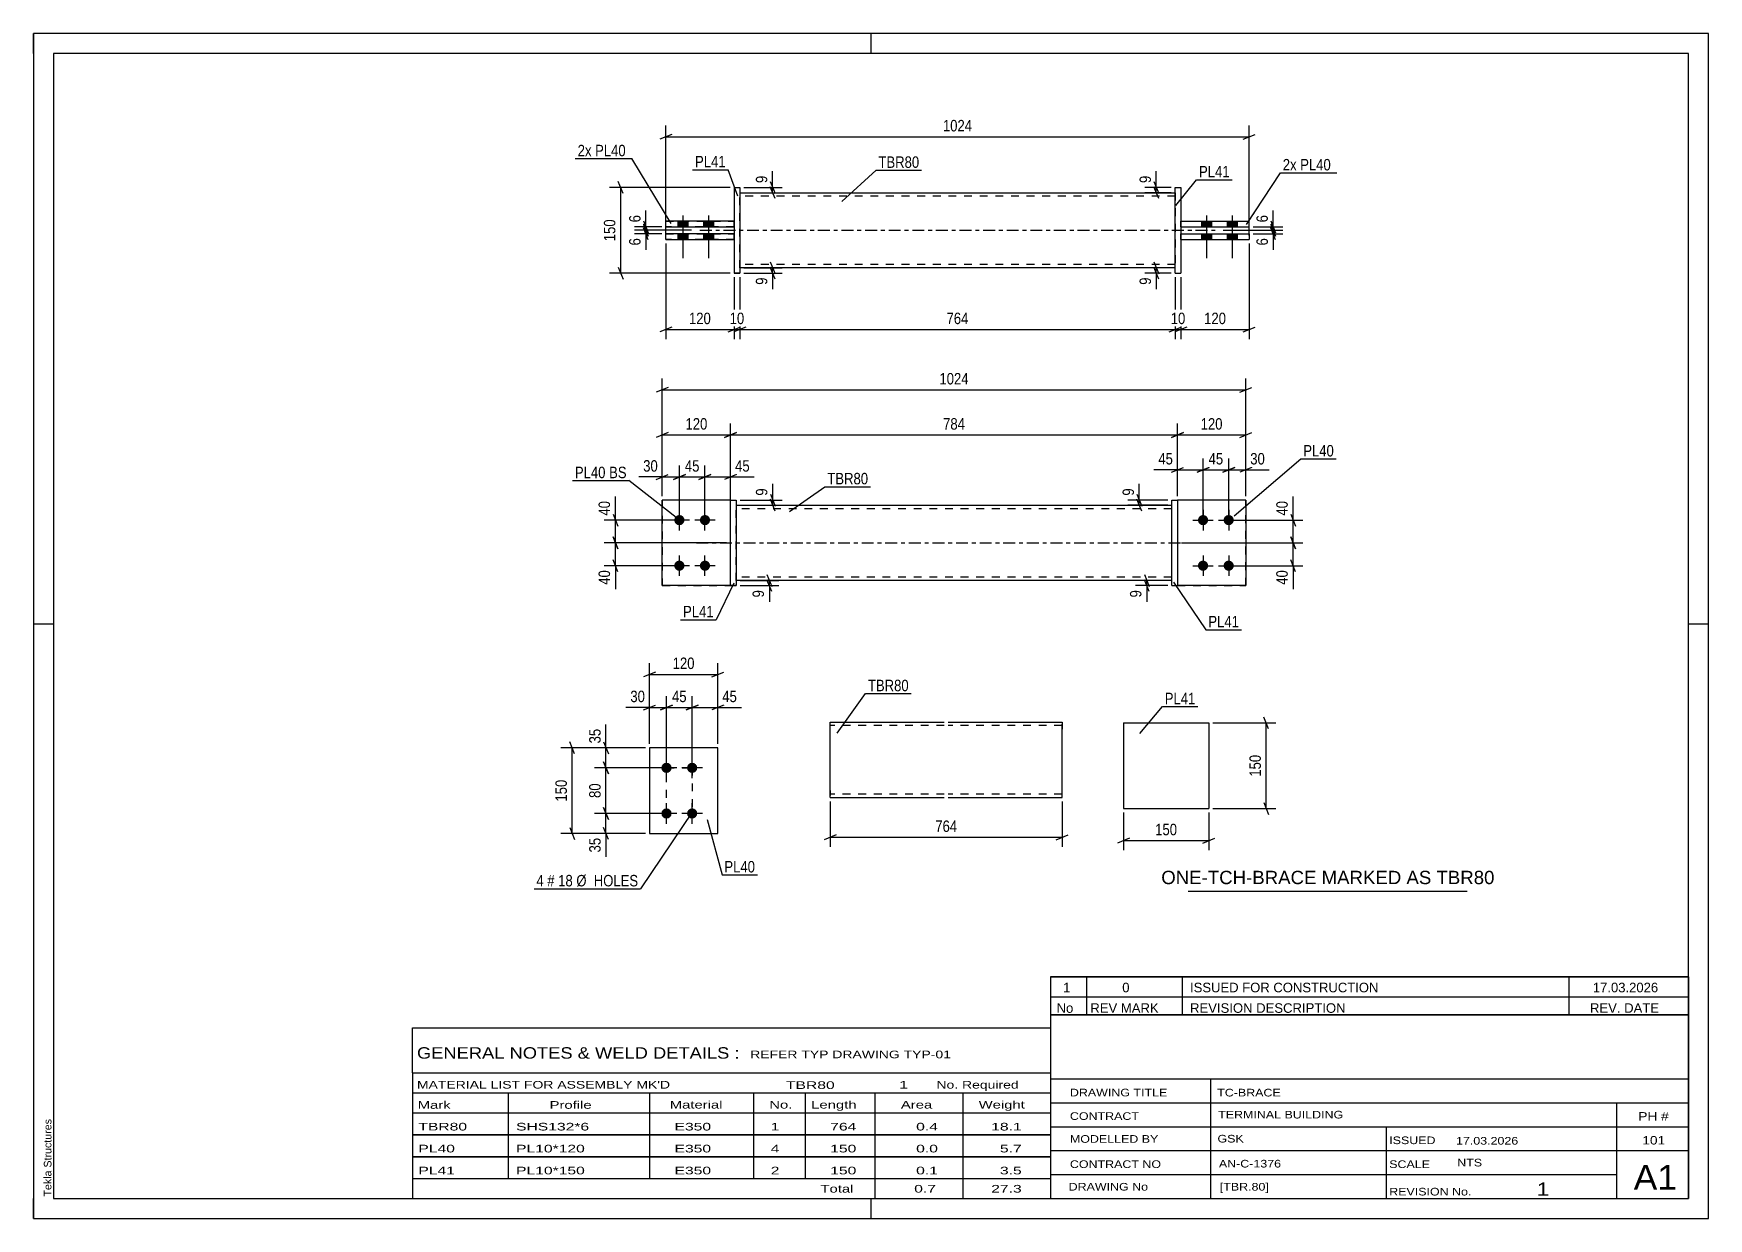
# Paper-space layout 'Layout1' of a CAD drawing. Header units: millimetres. Extents: x 0 to 420, y 0 to 297.
# The model-space entities are those that its viewports show. They can reach past a viewport. Long polylines and large blocks are cut down to what shows.
import ezdxf

# ---------------------------------------------------------------- set-up
doc = ezdxf.new("R2010")
doc.units = ezdxf.units.MM
doc.linetypes.add('DXK_LINE_DOT2', pattern=[3.9198, 1.9599, -1.9599])
doc.linetypes.add('DXK_LINE_DOT3', pattern=[5.9187, 2.979, -0.9799, 0.9799, -0.9799])
doc.layers.add('Viewport layer', color=7, linetype='Continuous', plot=False)
doc.styles.add('Arial', font='ARIAL.TTF', dxfattribs={"height": 0.2})
doc.styles.add('Arial Narrow', font='ARIALN.TTF', dxfattribs={"height": 0.2})

# ---------------------------------------------------------------- blocks, each defined once
blk = doc.blocks.new('Unknown-581633142-1163')
at = {"color": 5, "linetype": 'Continuous'}
for p, q in [((420, 297), (0, 297)), ((0, 297), (0, 0)), ((0, 292), (0, 297)), ((210, 292), (210, 297)), ((420, 0), (420, 297)), ((415, 292), (5, 292)), ((5, 292), (5, 5)), ((415, 5), (415, 292)), ((5, 149), (0, 149)), ((420, 149), (415, 149)), ((0, 0), (0, 5)), ((5, 5), (415, 5)), ((210, 0), (210, 5)), ((0, 0), (420, 0))]:
    blk.add_line(p, q, dxfattribs=at)
at = {"color": 174, "linetype": 'Continuous', "style": 'Arial'}
blk.add_text('Tekla Structures', height=1.9102, rotation=90, dxfattribs=at).set_placement((4.5, 5.5))
blk = doc.blocks.new('Part-581633142-1810 - 1791')
at = {"color": 2, "linetype": 'Continuous'}
for p, q in [((176.23, 178.76), (285.4, 178.76)), ((285.4, 159.9), (176.23, 159.9))]:
    blk.add_line(p, q, dxfattribs=at)
at = {"color": 7, "linetype": 'DXK_LINE_DOT2'}
for p, q in [((176.23, 159.9), (176.23, 178.76)), ((285.4, 177.9), (176.23, 177.9)), ((285.4, 159.9), (285.4, 178.76)), ((285.4, 160.76), (176.23, 160.76))]:
    blk.add_line(p, q, dxfattribs=at)
at = {"color": 7, "linetype": 'DXK_LINE_DOT3'}
blk.add_line((166.23, 169.33), (295.4, 169.33), dxfattribs=at)
blk = doc.blocks.new('Part-581633142-1798 - 1791')
at = {"color": 7, "linetype": 'DXK_LINE_DOT2'}
for p, q in [((303.97, 180.04), (286.83, 180.04)), ((286.83, 180.04), (286.83, 158.61)), ((303.97, 158.61), (303.97, 180.04)), ((286.83, 158.61), (303.97, 158.61))]:
    blk.add_line(p, q, dxfattribs=at)
blk = doc.blocks.new('Part-581633142-1815 - 1791')
at = {"color": 2, "linetype": 'Continuous'}
for p, q in [((303.97, 180.04), (286.83, 180.04)), ((303.97, 180.04), (303.97, 158.61)), ((303.97, 158.61), (286.83, 158.61))]:
    blk.add_line(p, q, dxfattribs=at)
at = {"color": 7, "linetype": 'DXK_LINE_DOT2'}
blk.add_line((286.83, 180.04), (286.83, 158.61), dxfattribs=at)
blk = doc.blocks.new('Bolt-581633142-1799 - 1791')
at = {"linetype": 'Continuous'}
for points in [[(161.95, 173.76, -1), (161.95, 176.33, -1)], [(168.37, 173.76, -1), (168.37, 176.33, -1)], [(161.95, 162.33, -1), (161.95, 164.9, -1)], [(168.37, 162.33, -1), (168.37, 164.9, -1)]]:
    blk.add_hatch(color=1, dxfattribs=at).paths.add_polyline_path(points)
at = {"color": 1, "linetype": 'Continuous'}
for p, q in [((161.95, 172.47), (161.95, 177.61)), ((168.37, 172.47), (168.37, 177.61)), ((164.52, 175.04), (159.37, 175.04)), ((170.95, 175.04), (165.8, 175.04)), ((161.95, 161.04), (161.95, 166.19)), ((168.37, 161.04), (168.37, 166.19)), ((164.52, 163.61), (159.37, 163.61)), ((170.95, 163.61), (165.8, 163.61))]:
    blk.add_line(p, q, dxfattribs=at)
blk = doc.blocks.new('Bolt-581633142-1800 - 1791')
at = {"linetype": 'Continuous'}
for points in [[(293.26, 176.33, -1), (293.26, 173.76, -1)], [(299.69, 176.33, -1), (299.69, 173.76, -1)], [(293.26, 164.9, -1), (293.26, 162.33, -1)], [(299.69, 164.9, -1), (299.69, 162.33, -1)]]:
    blk.add_hatch(color=1, dxfattribs=at).paths.add_polyline_path(points)
at = {"color": 1, "linetype": 'Continuous'}
for p, q in [((293.26, 177.61), (293.26, 172.47)), ((299.69, 177.61), (299.69, 172.47)), ((290.69, 175.04), (295.83, 175.04)), ((297.12, 175.04), (302.26, 175.04)), ((293.26, 166.19), (293.26, 161.04)), ((299.69, 166.19), (299.69, 161.04)), ((290.69, 163.61), (295.83, 163.61)), ((297.12, 163.61), (302.26, 163.61))]:
    blk.add_line(p, q, dxfattribs=at)
blk = doc.blocks.new('Part-581633142-1820 - 1791')
at = {"color": 2, "linetype": 'Continuous'}
for p, q in [((174.8, 180.04), (176.23, 180.04)), ((174.8, 158.61), (174.8, 180.04)), ((176.23, 180.04), (176.23, 180.04)), ((176.23, 180.04), (176.23, 158.61)), ((174.8, 158.61), (176.23, 158.61))]:
    blk.add_line(p, q, dxfattribs=at)
at = {"color": 7, "linetype": 'DXK_LINE_DOT2'}
for p, q in [((174.8, 180.04), (176.23, 180.04)), ((176.23, 158.61), (174.8, 158.61)), ((174.8, 158.61), (174.8, 158.61)), ((176.23, 158.61), (176.23, 158.61))]:
    blk.add_line(p, q, dxfattribs=at)
blk = doc.blocks.new('Part-581633142-1825 - 1791')
at = {"color": 7, "linetype": 'DXK_LINE_DOT2'}
for p, q in [((174.8, 180.04), (157.66, 180.04)), ((157.66, 180.04), (157.66, 158.61)), ((174.8, 158.61), (174.8, 180.04)), ((157.66, 158.61), (174.8, 158.61))]:
    blk.add_line(p, q, dxfattribs=at)
blk = doc.blocks.new('Part-581633142-1830 - 1791')
at = {"color": 2, "linetype": 'Continuous'}
for p, q in [((174.8, 180.04), (157.66, 180.04)), ((157.66, 158.61), (157.66, 180.04)), ((174.8, 158.61), (157.66, 158.61))]:
    blk.add_line(p, q, dxfattribs=at)
at = {"color": 7, "linetype": 'DXK_LINE_DOT2'}
blk.add_line((174.8, 158.61), (174.8, 180.04), dxfattribs=at)
blk = doc.blocks.new('Part-581633142-1835 - 1791')
at = {"color": 2, "linetype": 'Continuous'}
for p, q in [((285.4, 180.04), (286.83, 180.04)), ((285.4, 158.61), (285.4, 180.04)), ((286.83, 180.04), (286.83, 158.61)), ((285.4, 158.61), (285.4, 158.61)), ((285.4, 158.61), (286.83, 158.61))]:
    blk.add_line(p, q, dxfattribs=at)
at = {"color": 7, "linetype": 'DXK_LINE_DOT2'}
for p, q in [((285.4, 180.04), (286.83, 180.04)), ((285.4, 158.61), (286.83, 158.61))]:
    blk.add_line(p, q, dxfattribs=at)
blk = doc.blocks.new('Part-581633142-2156 - 2128')
at = {"color": 2, "linetype": 'Continuous'}
for p, q in [((177.1, 257.11), (286.27, 257.11)), ((286.27, 238.26), (177.1, 238.26))]:
    blk.add_line(p, q, dxfattribs=at)
at = {"color": 7, "linetype": 'DXK_LINE_DOT2'}
for p, q in [((177.1, 238.26), (177.1, 257.11)), ((286.27, 256.26), (177.1, 256.26)), ((286.27, 257.11), (286.27, 238.26)), ((286.27, 239.11), (177.1, 239.11))]:
    blk.add_line(p, q, dxfattribs=at)
at = {"color": 7, "linetype": 'DXK_LINE_DOT3'}
blk.add_line((167.1, 247.69), (296.27, 247.69), dxfattribs=at)
blk = doc.blocks.new('Part-581633142-2140 - 2128')
at = {"color": 2, "linetype": 'Continuous'}
for p, q in [((175.67, 258.4), (177.1, 258.4)), ((175.67, 258.4), (175.67, 236.97)), ((177.1, 258.4), (177.1, 258.4)), ((177.1, 258.4), (177.1, 236.97)), ((177.1, 236.97), (175.67, 236.97)), ((175.67, 236.97), (175.67, 236.97))]:
    blk.add_line(p, q, dxfattribs=at)
at = {"color": 7, "linetype": 'DXK_LINE_DOT2'}
for p, q in [((175.67, 258.4), (177.1, 258.4)), ((175.67, 236.97), (177.1, 236.97)), ((175.67, 236.97), (175.67, 236.97))]:
    blk.add_line(p, q, dxfattribs=at)
blk = doc.blocks.new('Part-581633142-2150 - 2128')
at = {"color": 2, "linetype": 'Continuous'}
for p, q in [((175.67, 246.83), (158.53, 246.83)), ((158.53, 245.4), (158.53, 246.83)), ((158.53, 245.4), (175.67, 245.4)), ((158.53, 245.4), (158.53, 245.4)), ((175.67, 245.4), (175.67, 246.83))]:
    blk.add_line(p, q, dxfattribs=at)
at = {"color": 7, "linetype": 'DXK_LINE_DOT2'}
for p, q in [((158.53, 246.83), (175.67, 246.83)), ((175.67, 245.4), (158.53, 245.4))]:
    blk.add_line(p, q, dxfattribs=at)
blk = doc.blocks.new('Part-581633142-2134 - 2128')
at = {"color": 2, "linetype": 'Continuous'}
for p, q in [((287.7, 246.83), (304.84, 246.83)), ((287.7, 245.4), (287.7, 246.83)), ((287.7, 245.4), (287.7, 245.4)), ((287.7, 245.4), (304.84, 245.4)), ((304.84, 246.83), (304.84, 245.4))]:
    blk.add_line(p, q, dxfattribs=at)
at = {"color": 7, "linetype": 'DXK_LINE_DOT2'}
for p, q in [((287.7, 246.83), (304.84, 246.83)), ((287.7, 245.4), (304.84, 245.4))]:
    blk.add_line(p, q, dxfattribs=at)
blk = doc.blocks.new('Part-581633142-2139 - 2128')
at = {"color": 2, "linetype": 'Continuous'}
for p, q in [((287.7, 249.97), (304.84, 249.97)), ((287.7, 248.54), (287.7, 249.97)), ((287.7, 248.54), (287.7, 248.54)), ((287.7, 248.54), (304.84, 248.54)), ((304.84, 248.54), (304.84, 249.97))]:
    blk.add_line(p, q, dxfattribs=at)
at = {"color": 7, "linetype": 'DXK_LINE_DOT2'}
for p, q in [((287.7, 249.97), (304.84, 249.97)), ((287.7, 248.54), (304.84, 248.54))]:
    blk.add_line(p, q, dxfattribs=at)
blk = doc.blocks.new('Part-581633142-2145 - 2128')
at = {"color": 2, "linetype": 'Continuous'}
for p, q in [((175.67, 249.97), (158.53, 249.97)), ((158.53, 248.54), (158.53, 249.97)), ((158.53, 248.54), (175.67, 248.54)), ((158.53, 248.54), (158.53, 248.54)), ((175.67, 248.54), (175.67, 249.97))]:
    blk.add_line(p, q, dxfattribs=at)
at = {"color": 7, "linetype": 'DXK_LINE_DOT2'}
for p, q in [((158.53, 249.97), (175.67, 249.97)), ((175.67, 248.54), (158.53, 248.54))]:
    blk.add_line(p, q, dxfattribs=at)
blk = doc.blocks.new('Part-581633142-2151 - 2128')
at = {"color": 2, "linetype": 'Continuous'}
for p, q in [((286.27, 258.4), (286.27, 258.4)), ((286.27, 236.97), (286.27, 258.4)), ((286.27, 258.4), (287.7, 258.4)), ((287.7, 258.4), (287.7, 258.4)), ((287.7, 258.4), (287.7, 236.97)), ((286.27, 236.97), (287.7, 236.97)), ((286.27, 236.97), (286.27, 236.97)), ((287.7, 236.97), (287.7, 236.97))]:
    blk.add_line(p, q, dxfattribs=at)
at = {"color": 7, "linetype": 'DXK_LINE_DOT2'}
for p, q in [((286.27, 258.4), (287.7, 258.4)), ((286.27, 236.97), (287.7, 236.97)), ((287.7, 236.97), (287.7, 236.97))]:
    blk.add_line(p, q, dxfattribs=at)
blk = doc.blocks.new('Bolt-581633142-2157 - 2128')
at = {"linetype": 'Continuous'}
for points in [[(295.41, 249.97), (292.84, 249.97), (292.84, 248.54), (295.41, 248.54)], [(295.41, 249.97), (292.84, 249.97), (292.84, 248.54), (295.41, 248.54)], [(301.84, 249.97), (299.27, 249.97), (299.27, 248.54), (301.84, 248.54)], [(301.84, 249.97), (299.27, 249.97), (299.27, 248.54), (301.84, 248.54)], [(295.41, 246.83), (292.84, 246.83), (292.84, 245.4), (295.41, 245.4)], [(295.41, 246.83), (292.84, 246.83), (292.84, 245.4), (295.41, 245.4)], [(301.84, 246.83), (299.27, 246.83), (299.27, 245.4), (301.84, 245.4)], [(301.84, 246.83), (299.27, 246.83), (299.27, 245.4), (301.84, 245.4)]]:
    blk.add_hatch(color=1, dxfattribs=at).paths.add_polyline_path(points)
at = {"color": 1, "linetype": 'Continuous'}
for p, q in [((292.84, 249.97), (292.84, 248.54)), ((292.84, 249.97), (292.84, 248.54)), ((294.13, 251.4), (294.13, 240.69)), ((294.13, 251.4), (294.13, 240.69)), ((295.41, 249.97), (295.41, 248.54)), ((295.41, 249.97), (295.41, 248.54)), ((299.27, 249.97), (299.27, 248.54)), ((299.27, 249.97), (299.27, 248.54)), ((300.56, 251.4), (300.56, 240.69)), ((300.56, 251.4), (300.56, 240.69)), ((301.84, 249.97), (301.84, 248.54)), ((301.84, 249.97), (301.84, 248.54)), ((292.84, 246.83), (292.84, 245.4)), ((292.84, 246.83), (292.84, 245.4)), ((295.41, 246.83), (295.41, 245.4)), ((295.41, 246.83), (295.41, 245.4)), ((299.27, 246.83), (299.27, 245.4)), ((299.27, 246.83), (299.27, 245.4)), ((301.84, 246.83), (301.84, 245.4)), ((301.84, 246.83), (301.84, 245.4))]:
    blk.add_line(p, q, dxfattribs=at)
blk = doc.blocks.new('Bolt-581633142-2158 - 2128')
at = {"linetype": 'Continuous'}
for points in [[(161.53, 248.54), (164.1, 248.54), (164.1, 249.97), (161.53, 249.97)], [(161.53, 248.54), (164.1, 248.54), (164.1, 249.97), (161.53, 249.97)], [(167.96, 248.54), (170.53, 248.54), (170.53, 249.97), (167.96, 249.97)], [(167.96, 248.54), (170.53, 248.54), (170.53, 249.97), (167.96, 249.97)], [(161.53, 245.4), (164.1, 245.4), (164.1, 246.83), (161.53, 246.83)], [(161.53, 245.4), (164.1, 245.4), (164.1, 246.83), (161.53, 246.83)], [(167.96, 245.4), (170.53, 245.4), (170.53, 246.83), (167.96, 246.83)], [(167.96, 245.4), (170.53, 245.4), (170.53, 246.83), (167.96, 246.83)]]:
    blk.add_hatch(color=1, dxfattribs=at).paths.add_polyline_path(points)
at = {"color": 1, "linetype": 'Continuous'}
for p, q in [((161.53, 249.97), (161.53, 248.54)), ((161.53, 249.97), (161.53, 248.54)), ((162.81, 251.4), (162.81, 240.69)), ((162.81, 251.4), (162.81, 240.69)), ((164.1, 249.97), (164.1, 248.54)), ((164.1, 249.97), (164.1, 248.54)), ((167.96, 249.97), (167.96, 248.54)), ((167.96, 249.97), (167.96, 248.54)), ((169.24, 251.4), (169.24, 240.69)), ((169.24, 251.4), (169.24, 240.69)), ((170.53, 249.97), (170.53, 248.54)), ((170.53, 249.97), (170.53, 248.54)), ((161.53, 246.83), (161.53, 245.4)), ((161.53, 246.83), (161.53, 245.4)), ((164.1, 246.83), (164.1, 245.4)), ((164.1, 246.83), (164.1, 245.4)), ((167.96, 246.83), (167.96, 245.4)), ((167.96, 246.83), (167.96, 245.4)), ((170.53, 246.83), (170.53, 245.4)), ((170.53, 246.83), (170.53, 245.4))]:
    blk.add_line(p, q, dxfattribs=at)
blk = doc.blocks.new('Bolt-581633142-1444 - 1410')
at = {"linetype": 'Continuous'}
for points in [[(158.72, 111.66, -1), (158.72, 114.23, -1)], [(165.15, 111.66, -1), (165.15, 114.23, -1)], [(158.72, 100.23, -1), (158.72, 102.8, -1)], [(165.15, 100.23, -1), (165.15, 102.8, -1)]]:
    blk.add_hatch(color=1, dxfattribs=at).paths.add_polyline_path(points)
at = {"color": 1, "linetype": 'Continuous'}
for p, q in [((158.72, 110.37), (158.72, 115.52)), ((165.15, 110.37), (165.15, 115.52)), ((161.29, 112.95), (156.15, 112.95)), ((167.72, 112.95), (162.58, 112.95)), ((161.29, 101.52), (156.15, 101.52)), ((158.72, 98.95), (158.72, 104.09)), ((167.72, 101.52), (162.58, 101.52)), ((165.15, 98.95), (165.15, 104.09))]:
    blk.add_line(p, q, dxfattribs=at)
blk = doc.blocks.new('Part-581633142-1459 - 1410')
at = {"color": 2, "linetype": 'Continuous'}
for p, q in [((171.58, 117.95), (154.44, 117.95)), ((154.44, 117.95), (154.44, 96.52)), ((171.58, 96.52), (171.58, 117.95)), ((154.44, 96.52), (171.58, 96.52))]:
    blk.add_line(p, q, dxfattribs=at)
blk = doc.blocks.new('Part-581633142-1390 - 1374')
at = {"color": 2, "linetype": 'Continuous'}
for p, q in [((273.29, 124.19), (273.29, 102.76)), ((273.29, 124.19), (294.72, 124.19)), ((294.72, 124.19), (294.72, 102.76)), ((273.29, 102.76), (294.72, 102.76))]:
    blk.add_line(p, q, dxfattribs=at)
blk = doc.blocks.new('Part-581633142-1273 - 1255')
at = {"color": 2, "linetype": 'Continuous'}
for p, q in [((199.79, 107.25), (199.79, 124.39)), ((199.79, 124.39), (228.36, 124.39)), ((229.36, 124.39), (257.93, 124.39)), ((257.93, 124.39), (257.93, 124.26)), ((257.93, 124.26), (257.93, 122.68)), ((257.93, 105.54), (257.93, 122.68)), ((199.79, 105.67), (199.79, 107.25)), ((199.79, 105.54), (199.79, 105.67)), ((199.79, 105.54), (228.36, 105.54)), ((229.36, 105.54), (257.93, 105.54))]:
    blk.add_line(p, q, dxfattribs=at)
at = {"color": 7, "linetype": 'DXK_LINE_DOT2'}
for p, q in [((228.36, 123.54), (199.79, 123.54)), ((257.93, 123.54), (229.36, 123.54)), ((257.93, 122.68), (257.93, 123.89)), ((199.79, 107.25), (199.79, 106.04)), ((199.79, 106.39), (199.79, 106.46)), ((228.36, 106.39), (199.79, 106.39)), ((257.93, 106.39), (229.36, 106.39)), ((257.93, 106.39), (257.93, 106.46))]:
    blk.add_line(p, q, dxfattribs=at)
blk = doc.blocks.new('Rectangle-581633142-1568 - 1410')
at = {"color": 1, "linetype": 'DXK_LINE_DOT2'}
blk.add_lwpolyline([(158.72, 112.95), (165.15, 112.95), (165.15, 101.52), (158.72, 101.52), (158.72, 112.95)], close=True, dxfattribs=at)
blk = doc.blocks.new('StraightDimension-581633142-1869 - 1791')
at = {"color": 7, "linetype": 'Continuous'}
for p, q in [((173.8, 169.33), (143.06, 169.33)), ((145.31, 170.83), (146.51, 167.83)), ((145.91, 163.61), (145.91, 169.33)), ((146.51, 162.11), (145.31, 165.11)), ((160.95, 163.61), (143.06, 163.61))]:
    blk.add_line(p, q, dxfattribs=at)
at = {"color": 0}
blk.add_wipeout([(145.16, 163.09), (140.96, 163.09), (140.96, 158.23), (145.16, 158.23)], dxfattribs=at)
at = {"color": 7, "linetype": 'Continuous'}
blk.add_line((145.91, 163.61), (145.91, 157.71), dxfattribs=at)
blk.add_line((145.91, 163.61), (145.91, 157.71), dxfattribs=at)
at = {"color": 3, "style": 'Arial Narrow'}
blk.add_text('40', height=2.863, rotation=90.0002, dxfattribs=at).set_placement((144.56, 158.83))
blk = doc.blocks.new('StraightDimension-581633142-2023 - 1791')
at = {"color": 7, "linetype": 'Continuous'}
for p, q in [((157.66, 181.04), (157.66, 210.55)), ((303.97, 181.04), (303.97, 210.55)), ((159.16, 208.3), (156.16, 207.1)), ((157.66, 207.7), (303.97, 207.7)), ((302.47, 207.1), (305.47, 208.3))]:
    blk.add_line(p, q, dxfattribs=at)
at = {"color": 0}
blk.add_wipeout([(235.07, 208.45), (235.07, 212.65), (226.56, 212.65), (226.56, 208.45)], dxfattribs=at)
at = {"color": 3, "style": 'Arial Narrow'}
blk.add_text('1024', height=2.863, dxfattribs=at).set_placement((227.16, 209.05))
blk = doc.blocks.new('StraightDimension-581633142-2043 - 1791')
at = {"color": 7, "linetype": 'Continuous'}
for p, q in [((286.83, 181.04), (286.83, 190.49)), ((293.26, 176.04), (293.26, 190.49)), ((285.33, 187.04), (288.33, 188.24)), ((286.83, 187.64), (293.26, 187.64)), ((294.76, 188.24), (291.76, 187.04))]:
    blk.add_line(p, q, dxfattribs=at)
at = {"color": 0}
blk.add_wipeout([(286.31, 188.39), (286.31, 192.59), (281.45, 192.59), (281.45, 188.39)], dxfattribs=at)
at = {"color": 7, "linetype": 'Continuous'}
blk.add_line((286.83, 187.64), (280.93, 187.64), dxfattribs=at)
blk.add_line((286.83, 187.64), (280.93, 187.64), dxfattribs=at)
at = {"color": 3, "style": 'Arial Narrow'}
blk.add_text('45', height=2.863, dxfattribs=at).set_placement((282.05, 188.99))
blk = doc.blocks.new('StraightDimension-581633142-1851 - 1791')
at = {"color": 7, "linetype": 'Continuous'}
for p, q in [((284.4, 159.9), (276.3, 159.9)), ((278.55, 161.4), (279.75, 158.4)), ((279.75, 157.11), (278.55, 160.11)), ((279.15, 158.61), (279.15, 159.9)), ((284.4, 158.61), (276.3, 158.61))]:
    blk.add_line(p, q, dxfattribs=at)
at = {"color": 0}
blk.add_wipeout([(278.4, 158.09), (274.2, 158.09), (274.2, 155.06), (278.4, 155.06)], dxfattribs=at)
at = {"color": 7, "linetype": 'Continuous'}
blk.add_line((279.15, 158.61), (279.15, 154.54), dxfattribs=at)
blk.add_line((279.15, 158.61), (279.15, 154.54), dxfattribs=at)
at = {"color": 3, "style": 'Arial Narrow'}
blk.add_text('9', height=2.86, rotation=90.0002, dxfattribs=at).set_placement((277.8, 155.66))
blk = doc.blocks.new('StraightDimension-581633142-2004 - 1791')
at = {"color": 7, "linetype": 'Continuous'}
for p, q in [((315.24, 176.54), (316.44, 173.54)), ((300.69, 175.04), (318.24, 175.04)), ((315.84, 169.33), (315.84, 175.04)), ((287.83, 169.33), (318.24, 169.33)), ((316.44, 167.83), (315.24, 170.83))]:
    blk.add_line(p, q, dxfattribs=at)
at = {"color": 0}
blk.add_wipeout([(315.09, 180.42), (310.89, 180.42), (310.89, 175.57), (315.09, 175.57)], dxfattribs=at)
at = {"color": 7, "linetype": 'Continuous'}
blk.add_line((315.84, 175.04), (315.84, 180.95), dxfattribs=at)
blk.add_line((315.84, 175.04), (315.84, 180.95), dxfattribs=at)
at = {"color": 3, "style": 'Arial Narrow'}
blk.add_text('40', height=2.863, rotation=90.0002, dxfattribs=at).set_placement((314.49, 176.17))
blk = doc.blocks.new('StraightDimension-581633142-1842 - 1791')
at = {"color": 7, "linetype": 'Continuous'}
for p, q in [((276.68, 181.54), (277.88, 178.54)), ((284.4, 180.04), (274.43, 180.04)), ((284.4, 178.76), (274.43, 178.76)), ((277.88, 177.26), (276.68, 180.26)), ((277.28, 178.76), (277.28, 180.04))]:
    blk.add_line(p, q, dxfattribs=at)
at = {"color": 0}
blk.add_wipeout([(276.53, 183.6), (272.33, 183.6), (272.33, 180.57), (276.53, 180.57)], dxfattribs=at)
at = {"color": 7, "linetype": 'Continuous'}
blk.add_line((277.28, 180.04), (277.28, 184.12), dxfattribs=at)
blk.add_line((277.28, 180.04), (277.28, 184.12), dxfattribs=at)
at = {"color": 3, "style": 'Arial Narrow'}
blk.add_text('9', height=2.86, rotation=90.0002, dxfattribs=at).set_placement((275.93, 181.17))
blk = doc.blocks.new('StraightDimension-581633142-1988 - 1791')
at = {"color": 7, "linetype": 'Continuous'}
for p, q in [((157.66, 181.04), (157.66, 199.23)), ((174.8, 170.33), (174.8, 199.23)), ((159.16, 196.98), (156.16, 195.78)), ((157.66, 196.38), (174.8, 196.38)), ((173.3, 195.78), (176.3, 196.98))]:
    blk.add_line(p, q, dxfattribs=at)
at = {"color": 0}
blk.add_wipeout([(169.57, 197.13), (169.57, 201.33), (162.89, 201.33), (162.89, 197.13)], dxfattribs=at)
at = {"color": 3, "style": 'Arial Narrow'}
blk.add_text('120', height=2.863, dxfattribs=at).set_placement((163.49, 197.73))
blk = doc.blocks.new('StraightDimension-581633142-1924 - 1791')
at = {"color": 7, "linetype": 'Continuous'}
for p, q in [((160.45, 185.25), (163.45, 186.45)), ((161.95, 176.04), (161.95, 188.7)), ((161.95, 185.85), (168.37, 185.85)), ((169.87, 186.45), (166.87, 185.25)), ((168.37, 176.04), (168.37, 188.7))]:
    blk.add_line(p, q, dxfattribs=at)
at = {"color": 0}
blk.add_wipeout([(167.59, 186.6), (167.59, 190.8), (162.73, 190.8), (162.73, 186.6)], dxfattribs=at)
at = {"color": 3, "style": 'Arial Narrow'}
blk.add_text('45', height=2.863, dxfattribs=at).set_placement((163.33, 187.2))
blk = doc.blocks.new('StraightDimension-581633142-1860 - 1791')
at = {"color": 7, "linetype": 'Continuous'}
for p, q in [((177.23, 159.9), (186.91, 159.9)), ((183.91, 161.4), (185.11, 158.4)), ((185.11, 157.11), (183.91, 160.11)), ((184.51, 158.61), (184.51, 159.9)), ((177.23, 158.61), (186.91, 158.61))]:
    blk.add_line(p, q, dxfattribs=at)
at = {"color": 0}
blk.add_wipeout([(183.76, 158.09), (179.56, 158.09), (179.56, 155.06), (183.76, 155.06)], dxfattribs=at)
at = {"color": 7, "linetype": 'Continuous'}
blk.add_line((184.51, 158.61), (184.51, 154.54), dxfattribs=at)
blk.add_line((184.51, 158.61), (184.51, 154.54), dxfattribs=at)
at = {"color": 3, "style": 'Arial Narrow'}
blk.add_text('9', height=2.86, rotation=90.0002, dxfattribs=at).set_placement((183.16, 155.66))
blk = doc.blocks.new('StraightDimension-581633142-1878 - 1791')
at = {"color": 7, "linetype": 'Continuous'}
for p, q in [((145.31, 176.54), (146.51, 173.54)), ((160.95, 175.04), (143.06, 175.04)), ((145.91, 169.33), (145.91, 175.04)), ((173.8, 169.33), (143.06, 169.33)), ((146.51, 167.83), (145.31, 170.83))]:
    blk.add_line(p, q, dxfattribs=at)
at = {"color": 0}
blk.add_wipeout([(145.16, 180.42), (140.96, 180.42), (140.96, 175.57), (145.16, 175.57)], dxfattribs=at)
at = {"color": 7, "linetype": 'Continuous'}
blk.add_line((145.91, 175.04), (145.91, 180.95), dxfattribs=at)
blk.add_line((145.91, 175.04), (145.91, 180.95), dxfattribs=at)
at = {"color": 3, "style": 'Arial Narrow'}
blk.add_text('40', height=2.863, rotation=90.0002, dxfattribs=at).set_placement((144.56, 176.17))
blk = doc.blocks.new('StraightDimension-581633142-1908 - 1791')
at = {"color": 7, "linetype": 'Continuous'}
for p, q in [((166.87, 185.25), (169.87, 186.45)), ((168.37, 176.04), (168.37, 188.7)), ((168.37, 185.85), (174.8, 185.85)), ((176.3, 186.45), (173.3, 185.25)), ((174.8, 181.04), (174.8, 188.7))]:
    blk.add_line(p, q, dxfattribs=at)
at = {"color": 0}
blk.add_wipeout([(180.18, 186.6), (180.18, 190.8), (175.33, 190.8), (175.33, 186.6)], dxfattribs=at)
at = {"color": 7, "linetype": 'Continuous'}
blk.add_line((174.8, 185.85), (180.71, 185.85), dxfattribs=at)
blk.add_line((174.8, 185.85), (180.71, 185.85), dxfattribs=at)
at = {"color": 3, "style": 'Arial Narrow'}
blk.add_text('45', height=2.863, dxfattribs=at).set_placement((175.93, 187.2))
blk = doc.blocks.new('StraightDimension-581633142-1937 - 1791')
at = {"color": 7, "linetype": 'Continuous'}
for p, q in [((156.16, 185.25), (159.16, 186.45)), ((157.66, 181.04), (157.66, 188.7)), ((157.66, 185.85), (161.95, 185.85)), ((163.45, 186.45), (160.45, 185.25)), ((161.95, 176.04), (161.95, 188.7))]:
    blk.add_line(p, q, dxfattribs=at)
at = {"color": 0}
blk.add_wipeout([(157.14, 186.6), (157.14, 190.8), (152.28, 190.8), (152.28, 186.6)], dxfattribs=at)
at = {"color": 7, "linetype": 'Continuous'}
blk.add_line((157.66, 185.85), (151.75, 185.85), dxfattribs=at)
blk.add_line((157.66, 185.85), (151.75, 185.85), dxfattribs=at)
at = {"color": 3, "style": 'Arial Narrow'}
blk.add_text('30', height=2.863, dxfattribs=at).set_placement((152.88, 187.2))
blk = doc.blocks.new('StraightDimension-581633142-2059 - 1791')
at = {"color": 7, "linetype": 'Continuous'}
for p, q in [((293.26, 176.04), (293.26, 190.49)), ((299.69, 176.04), (299.69, 190.49)), ((291.76, 187.04), (294.76, 188.24)), ((293.26, 187.64), (299.69, 187.64)), ((301.19, 188.24), (298.19, 187.04))]:
    blk.add_line(p, q, dxfattribs=at)
at = {"color": 0}
blk.add_wipeout([(298.9, 188.39), (298.9, 192.59), (294.05, 192.59), (294.05, 188.39)], dxfattribs=at)
at = {"color": 3, "style": 'Arial Narrow'}
blk.add_text('45', height=2.863, dxfattribs=at).set_placement((294.65, 188.99))
blk = doc.blocks.new('StraightDimension-581633142-1954 - 1791')
at = {"color": 7, "linetype": 'Continuous'}
for p, q in [((286.83, 181.04), (286.83, 199.23)), ((303.97, 181.04), (303.97, 199.23)), ((288.33, 196.98), (285.33, 195.78)), ((286.83, 196.38), (303.97, 196.38)), ((302.47, 195.78), (305.47, 196.98))]:
    blk.add_line(p, q, dxfattribs=at)
at = {"color": 0}
blk.add_wipeout([(298.75, 197.13), (298.75, 201.33), (292.06, 201.33), (292.06, 197.13)], dxfattribs=at)
at = {"color": 3, "style": 'Arial Narrow'}
blk.add_text('120', height=2.863, dxfattribs=at).set_placement((292.66, 197.73))
blk = doc.blocks.new('StraightDimension-581633142-1973 - 1791')
at = {"color": 7, "linetype": 'Continuous'}
for p, q in [((174.8, 170.33), (174.8, 199.23)), ((286.83, 181.04), (286.83, 199.23)), ((176.3, 196.98), (173.3, 195.78)), ((174.8, 196.38), (286.83, 196.38)), ((285.33, 195.78), (288.33, 196.98))]:
    blk.add_line(p, q, dxfattribs=at)
at = {"color": 0}
blk.add_wipeout([(234.16, 197.13), (234.16, 201.33), (227.48, 201.33), (227.48, 197.13)], dxfattribs=at)
at = {"color": 3, "style": 'Arial Narrow'}
blk.add_text('784', height=2.863, dxfattribs=at).set_placement((228.08, 197.73))
blk = doc.blocks.new('StraightDimension-581633142-2072 - 1791')
at = {"color": 7, "linetype": 'Continuous'}
for p, q in [((299.69, 176.04), (299.69, 190.49)), ((303.97, 181.04), (303.97, 190.49)), ((298.19, 187.04), (301.19, 188.24)), ((299.69, 187.64), (303.97, 187.64)), ((305.47, 188.24), (302.47, 187.04))]:
    blk.add_line(p, q, dxfattribs=at)
at = {"color": 0}
blk.add_wipeout([(309.36, 188.39), (309.36, 192.59), (304.5, 192.59), (304.5, 188.39)], dxfattribs=at)
at = {"color": 7, "linetype": 'Continuous'}
blk.add_line((303.97, 187.64), (309.88, 187.64), dxfattribs=at)
blk.add_line((303.97, 187.64), (309.88, 187.64), dxfattribs=at)
at = {"color": 3, "style": 'Arial Narrow'}
blk.add_text('30', height=2.863, dxfattribs=at).set_placement((305.1, 188.99))
blk = doc.blocks.new('StraightDimension-581633142-2013 - 1791')
at = {"color": 7, "linetype": 'Continuous'}
for p, q in [((287.83, 169.33), (318.24, 169.33)), ((315.24, 170.83), (316.44, 167.83)), ((315.84, 163.61), (315.84, 169.33)), ((316.44, 162.11), (315.24, 165.11)), ((300.69, 163.61), (318.24, 163.61))]:
    blk.add_line(p, q, dxfattribs=at)
at = {"color": 0}
blk.add_wipeout([(315.09, 163.09), (310.89, 163.09), (310.89, 158.23), (315.09, 158.23)], dxfattribs=at)
at = {"color": 7, "linetype": 'Continuous'}
blk.add_line((315.84, 163.61), (315.84, 157.71), dxfattribs=at)
blk.add_line((315.84, 163.61), (315.84, 157.71), dxfattribs=at)
at = {"color": 3, "style": 'Arial Narrow'}
blk.add_text('40', height=2.863, rotation=90.0002, dxfattribs=at).set_placement((314.49, 158.83))
blk = doc.blocks.new('StraightDimension-581633142-2089 - 1791')
at = {"color": 7, "linetype": 'Continuous'}
for p, q in [((184.76, 181.54), (185.96, 178.54)), ((177.23, 180.04), (187.76, 180.04)), ((177.23, 178.76), (187.76, 178.76)), ((185.96, 177.26), (184.76, 180.26)), ((185.36, 178.76), (185.36, 180.04))]:
    blk.add_line(p, q, dxfattribs=at)
at = {"color": 0}
blk.add_wipeout([(184.61, 183.6), (180.41, 183.6), (180.41, 180.57), (184.61, 180.57)], dxfattribs=at)
at = {"color": 7, "linetype": 'Continuous'}
blk.add_line((185.36, 180.04), (185.36, 184.12), dxfattribs=at)
blk.add_line((185.36, 180.04), (185.36, 184.12), dxfattribs=at)
at = {"color": 3, "style": 'Arial Narrow'}
blk.add_text('9', height=2.86, rotation=90.0002, dxfattribs=at).set_placement((184.01, 181.17))
blk = doc.blocks.new('StraightDimension-581633142-2214 - 2128')
at = {"color": 7, "linetype": 'Continuous'}
for p, q in [((178.1, 258.4), (187.73, 258.4)), ((178.1, 257.11), (187.73, 257.11)), ((184.73, 259.9), (185.93, 256.9)), ((185.93, 255.61), (184.73, 258.61)), ((185.33, 257.11), (185.33, 258.4))]:
    blk.add_line(p, q, dxfattribs=at)
at = {"color": 0}
blk.add_wipeout([(184.58, 261.95), (180.38, 261.95), (180.38, 258.93), (184.58, 258.93)], dxfattribs=at)
at = {"color": 7, "linetype": 'Continuous'}
blk.add_line((185.33, 258.4), (185.33, 262.48), dxfattribs=at)
blk.add_line((185.33, 258.4), (185.33, 262.48), dxfattribs=at)
at = {"color": 3, "style": 'Arial Narrow'}
blk.add_text('9', height=2.86, rotation=90.0002, dxfattribs=at).set_placement((183.98, 259.53))
blk = doc.blocks.new('StraightDimension-581633142-2273 - 2128')
at = {"color": 7, "linetype": 'Continuous'}
for p, q in [((177.1, 235.97), (177.1, 220.42)), ((286.27, 235.97), (286.27, 220.42)), ((178.6, 223.42), (175.6, 222.22)), ((177.1, 222.82), (286.27, 222.82)), ((284.77, 222.22), (287.77, 223.42))]:
    blk.add_line(p, q, dxfattribs=at)
at = {"color": 0}
blk.add_wipeout([(235.03, 223.57), (235.03, 227.77), (228.34, 227.77), (228.34, 223.57)], dxfattribs=at)
at = {"color": 3, "style": 'Arial Narrow'}
blk.add_text('764', height=2.863, dxfattribs=at).set_placement((228.94, 224.17))
blk = doc.blocks.new('StraightDimension-581633142-2162 - 2128')
at = {"color": 7, "linetype": 'Continuous'}
for p, q in [((157.53, 248.54), (150.71, 248.54)), ((152.96, 250.04), (154.16, 247.04)), ((154.16, 246.19), (152.96, 249.19)), ((153.56, 247.69), (153.56, 248.54)), ((165.03, 247.69), (150.71, 247.69))]:
    blk.add_line(p, q, dxfattribs=at)
at = {"color": 0}
blk.add_wipeout([(152.81, 252.1), (148.61, 252.1), (148.61, 249.07), (152.81, 249.07)], dxfattribs=at)
at = {"color": 7, "linetype": 'Continuous'}
blk.add_line((153.56, 248.54), (153.56, 252.62), dxfattribs=at)
blk.add_line((153.56, 248.54), (153.56, 252.62), dxfattribs=at)
at = {"color": 3, "style": 'Arial Narrow'}
blk.add_text('6', height=2.86, rotation=90.0002, dxfattribs=at).set_placement((152.21, 249.67))
blk = doc.blocks.new('StraightDimension-581633142-2174 - 2128')
at = {"color": 7, "linetype": 'Continuous'}
for p, q in [((152.96, 249.19), (154.16, 246.19)), ((154.16, 245.33), (152.96, 248.33)), ((165.03, 247.69), (150.71, 247.69)), ((157.53, 246.83), (150.71, 246.83)), ((153.56, 246.83), (153.56, 247.69))]:
    blk.add_line(p, q, dxfattribs=at)
at = {"color": 0}
blk.add_wipeout([(152.81, 246.3), (148.61, 246.3), (148.61, 243.28), (152.81, 243.28)], dxfattribs=at)
at = {"color": 7, "linetype": 'Continuous'}
blk.add_line((153.56, 246.83), (153.56, 242.75), dxfattribs=at)
blk.add_line((153.56, 246.83), (153.56, 242.75), dxfattribs=at)
at = {"color": 3, "style": 'Arial Narrow'}
blk.add_text('6', height=2.86, rotation=90.0002, dxfattribs=at).set_placement((152.21, 243.88))
blk = doc.blocks.new('StraightDimension-581633142-2185 - 2128')
at = {"color": 7, "linetype": 'Continuous'}
for p, q in [((285.27, 258.4), (278.69, 258.4)), ((285.27, 257.11), (278.69, 257.11)), ((280.94, 259.9), (282.14, 256.9)), ((282.14, 255.61), (280.94, 258.61)), ((281.54, 257.11), (281.54, 258.4))]:
    blk.add_line(p, q, dxfattribs=at)
at = {"color": 0}
blk.add_wipeout([(280.79, 261.95), (276.59, 261.95), (276.59, 258.93), (280.79, 258.93)], dxfattribs=at)
at = {"color": 7, "linetype": 'Continuous'}
blk.add_line((281.54, 258.4), (281.54, 262.48), dxfattribs=at)
blk.add_line((281.54, 258.4), (281.54, 262.48), dxfattribs=at)
at = {"color": 3, "style": 'Arial Narrow'}
blk.add_text('9', height=2.86, rotation=90.0002, dxfattribs=at).set_placement((280.19, 259.53))
blk = doc.blocks.new('StraightDimension-581633142-2196 - 2128')
at = {"color": 7, "linetype": 'Continuous'}
for p, q in [((305.84, 248.54), (313.26, 248.54)), ((310.26, 250.04), (311.46, 247.04)), ((311.46, 246.19), (310.26, 249.19)), ((310.86, 247.69), (310.86, 248.54)), ((298.34, 247.69), (313.26, 247.69))]:
    blk.add_line(p, q, dxfattribs=at)
at = {"color": 0}
blk.add_wipeout([(310.11, 252.1), (305.91, 252.1), (305.91, 249.07), (310.11, 249.07)], dxfattribs=at)
at = {"color": 7, "linetype": 'Continuous'}
blk.add_line((310.86, 248.54), (310.86, 252.62), dxfattribs=at)
blk.add_line((310.86, 248.54), (310.86, 252.62), dxfattribs=at)
at = {"color": 3, "style": 'Arial Narrow'}
blk.add_text('6', height=2.86, rotation=90.0002, dxfattribs=at).set_placement((309.51, 249.67))
blk = doc.blocks.new('StraightDimension-581633142-2205 - 2128')
at = {"color": 7, "linetype": 'Continuous'}
for p, q in [((310.26, 249.19), (311.46, 246.19)), ((311.46, 245.33), (310.26, 248.33)), ((298.34, 247.69), (313.26, 247.69)), ((305.84, 246.83), (313.26, 246.83)), ((310.86, 246.83), (310.86, 247.69))]:
    blk.add_line(p, q, dxfattribs=at)
at = {"color": 0}
blk.add_wipeout([(310.11, 246.3), (305.91, 246.3), (305.91, 243.28), (310.11, 243.28)], dxfattribs=at)
at = {"color": 7, "linetype": 'Continuous'}
blk.add_line((310.86, 246.83), (310.86, 242.75), dxfattribs=at)
blk.add_line((310.86, 246.83), (310.86, 242.75), dxfattribs=at)
at = {"color": 3, "style": 'Arial Narrow'}
blk.add_text('6', height=2.86, rotation=90.0002, dxfattribs=at).set_placement((309.51, 243.88))
blk = doc.blocks.new('StraightDimension-581633142-2225 - 2128')
at = {"color": 7, "linetype": 'Continuous'}
for p, q in [((280.94, 239.76), (282.14, 236.76)), ((285.27, 238.26), (278.69, 238.26)), ((285.27, 236.97), (278.69, 236.97)), ((282.14, 235.47), (280.94, 238.47)), ((281.54, 236.97), (281.54, 238.26))]:
    blk.add_line(p, q, dxfattribs=at)
at = {"color": 0}
blk.add_wipeout([(280.79, 236.45), (276.59, 236.45), (276.59, 233.42), (280.79, 233.42)], dxfattribs=at)
at = {"color": 7, "linetype": 'Continuous'}
blk.add_line((281.54, 236.97), (281.54, 232.89), dxfattribs=at)
blk.add_line((281.54, 236.97), (281.54, 232.89), dxfattribs=at)
at = {"color": 3, "style": 'Arial Narrow'}
blk.add_text('9', height=2.86, rotation=90.0002, dxfattribs=at).set_placement((280.19, 234.02))
blk = doc.blocks.new('StraightDimension-581633142-2235 - 2128')
at = {"color": 7, "linetype": 'Continuous'}
for p, q in [((304.84, 244.4), (304.84, 220.42)), ((287.7, 235.97), (287.7, 220.42)), ((289.2, 223.42), (286.2, 222.22)), ((287.7, 222.82), (304.84, 222.82)), ((303.34, 222.22), (306.34, 223.42))]:
    blk.add_line(p, q, dxfattribs=at)
at = {"color": 0}
blk.add_wipeout([(299.61, 223.57), (299.61, 227.77), (292.93, 227.77), (292.93, 223.57)], dxfattribs=at)
at = {"color": 3, "style": 'Arial Narrow'}
blk.add_text('120', height=2.863, dxfattribs=at).set_placement((293.53, 224.17))
blk = doc.blocks.new('StraightDimension-581633142-2245 - 2128')
at = {"color": 7, "linetype": 'Continuous'}
for p, q in [((286.27, 235.97), (286.27, 220.42)), ((287.7, 235.97), (287.7, 220.42)), ((284.77, 222.22), (287.77, 223.42)), ((289.2, 223.42), (286.2, 222.22)), ((286.27, 222.82), (287.7, 222.82))]:
    blk.add_line(p, q, dxfattribs=at)
at = {"color": 0}
blk.add_wipeout([(289.41, 223.57), (289.41, 227.77), (284.56, 227.77), (284.56, 223.57)], dxfattribs=at)
at = {"color": 3, "style": 'Arial Narrow'}
blk.add_text('10', height=2.863, dxfattribs=at).set_placement((285.16, 224.17))
blk = doc.blocks.new('StraightDimension-581633142-2254 - 2128')
at = {"color": 7, "linetype": 'Continuous'}
for p, q in [((158.53, 244.4), (158.53, 220.42)), ((175.67, 235.97), (175.67, 220.42)), ((160.03, 223.42), (157.03, 222.22)), ((158.53, 222.82), (175.67, 222.82)), ((174.17, 222.22), (177.17, 223.42))]:
    blk.add_line(p, q, dxfattribs=at)
at = {"color": 0}
blk.add_wipeout([(170.44, 223.57), (170.44, 227.77), (163.76, 227.77), (163.76, 223.57)], dxfattribs=at)
at = {"color": 3, "style": 'Arial Narrow'}
blk.add_text('120', height=2.863, dxfattribs=at).set_placement((164.36, 224.17))
blk = doc.blocks.new('StraightDimension-581633142-2264 - 2128')
at = {"color": 7, "linetype": 'Continuous'}
for p, q in [((175.67, 235.97), (175.67, 220.42)), ((177.1, 235.97), (177.1, 220.42)), ((174.17, 222.22), (177.17, 223.42)), ((178.6, 223.42), (175.6, 222.22)), ((175.67, 222.82), (177.1, 222.82))]:
    blk.add_line(p, q, dxfattribs=at)
at = {"color": 0}
blk.add_wipeout([(178.81, 223.57), (178.81, 227.77), (173.96, 227.77), (173.96, 223.57)], dxfattribs=at)
at = {"color": 3, "style": 'Arial Narrow'}
blk.add_text('10', height=2.863, dxfattribs=at).set_placement((174.56, 224.17))
blk = doc.blocks.new('StraightDimension-581633142-2282 - 2128')
at = {"color": 7, "linetype": 'Continuous'}
for p, q in [((158.53, 246.4), (158.53, 273.97)), ((304.84, 246.4), (304.84, 273.97)), ((160.03, 271.72), (157.03, 270.52)), ((158.53, 271.12), (304.84, 271.12)), ((303.34, 270.52), (306.34, 271.72))]:
    blk.add_line(p, q, dxfattribs=at)
at = {"color": 0}
blk.add_wipeout([(235.94, 271.87), (235.94, 276.07), (227.43, 276.07), (227.43, 271.87)], dxfattribs=at)
at = {"color": 3, "style": 'Arial Narrow'}
blk.add_text('1024', height=2.863, dxfattribs=at).set_placement((228.03, 272.47))
blk = doc.blocks.new('StraightDimension-581633142-2293 - 2128')
at = {"color": 7, "linetype": 'Continuous'}
for p, q in [((174.67, 258.4), (144.39, 258.4)), ((147.84, 256.9), (146.64, 259.9)), ((147.24, 236.97), (147.24, 258.4)), ((174.67, 236.97), (144.39, 236.97)), ((146.64, 238.47), (147.84, 235.47))]:
    blk.add_line(p, q, dxfattribs=at)
at = {"color": 0}
blk.add_wipeout([(146.49, 251.03), (142.29, 251.03), (142.29, 244.34), (146.49, 244.34)], dxfattribs=at)
at = {"color": 3, "style": 'Arial Narrow'}
blk.add_text('150', height=2.863, rotation=90.0002, dxfattribs=at).set_placement((145.89, 244.94))
blk = doc.blocks.new('StraightDimension-581633142-2304 - 2128')
at = {"color": 7, "linetype": 'Continuous'}
for p, q in [((184.73, 239.76), (185.93, 236.76)), ((178.1, 238.26), (187.73, 238.26)), ((178.1, 236.97), (187.73, 236.97)), ((185.93, 235.47), (184.73, 238.47)), ((185.33, 236.97), (185.33, 238.26))]:
    blk.add_line(p, q, dxfattribs=at)
at = {"color": 0}
blk.add_wipeout([(184.58, 236.45), (180.38, 236.45), (180.38, 233.42), (184.58, 233.42)], dxfattribs=at)
at = {"color": 7, "linetype": 'Continuous'}
blk.add_line((185.33, 236.97), (185.33, 232.89), dxfattribs=at)
blk.add_line((185.33, 236.97), (185.33, 232.89), dxfattribs=at)
at = {"color": 3, "style": 'Arial Narrow'}
blk.add_text('9', height=2.86, rotation=90.0002, dxfattribs=at).set_placement((183.98, 234.02))
blk = doc.blocks.new('StraightDimension-581633142-1474 - 1410')
at = {"color": 7, "linetype": 'Continuous'}
for p, q in [((142.95, 114.45), (144.15, 111.45)), ((157.72, 112.95), (140.7, 112.95)), ((143.55, 101.52), (143.55, 112.95)), ((157.72, 101.52), (140.7, 101.52)), ((144.15, 100.02), (142.95, 103.02))]:
    blk.add_line(p, q, dxfattribs=at)
at = {"color": 0}
blk.add_wipeout([(142.8, 109.66), (138.6, 109.66), (138.6, 104.8), (142.8, 104.8)], dxfattribs=at)
at = {"color": 3, "style": 'Arial Narrow'}
blk.add_text('80', height=2.863, rotation=90.0002, dxfattribs=at).set_placement((142.2, 105.4))
blk = doc.blocks.new('StraightDimension-581633142-1484 - 1410')
at = {"color": 7, "linetype": 'Continuous'}
for p, q in [((153.44, 117.95), (140.7, 117.95)), ((142.95, 119.45), (144.15, 116.45)), ((143.55, 112.95), (143.55, 117.95)), ((144.15, 111.45), (142.95, 114.45)), ((157.72, 112.95), (140.7, 112.95))]:
    blk.add_line(p, q, dxfattribs=at)
at = {"color": 0}
blk.add_wipeout([(142.8, 123.33), (138.6, 123.33), (138.6, 118.47), (142.8, 118.47)], dxfattribs=at)
at = {"color": 7, "linetype": 'Continuous'}
blk.add_line((143.55, 117.95), (143.55, 123.85), dxfattribs=at)
blk.add_line((143.55, 117.95), (143.55, 123.85), dxfattribs=at)
at = {"color": 3, "style": 'Arial Narrow'}
blk.add_text('35', height=2.863, rotation=90.0002, dxfattribs=at).set_placement((142.2, 119.07))
blk = doc.blocks.new('StraightDimension-581633142-1461 - 1410')
at = {"color": 7, "linetype": 'Continuous'}
for p, q in [((157.72, 101.52), (140.7, 101.52)), ((142.95, 103.02), (144.15, 100.02)), ((143.55, 96.52), (143.55, 101.52)), ((144.15, 95.02), (142.95, 98.02)), ((153.44, 96.52), (140.7, 96.52))]:
    blk.add_line(p, q, dxfattribs=at)
at = {"color": 0}
blk.add_wipeout([(142.8, 95.99), (138.6, 95.99), (138.6, 91.14), (142.8, 91.14)], dxfattribs=at)
at = {"color": 7, "linetype": 'Continuous'}
blk.add_line((143.55, 96.52), (143.55, 90.61), dxfattribs=at)
blk.add_line((143.55, 96.52), (143.55, 90.61), dxfattribs=at)
at = {"color": 3, "style": 'Arial Narrow'}
blk.add_text('35', height=2.863, rotation=90.0002, dxfattribs=at).set_placement((142.2, 91.74))
blk = doc.blocks.new('StraightDimension-581633142-1498 - 1410')
at = {"color": 7, "linetype": 'Continuous'}
for p, q in [((153.44, 117.95), (132.24, 117.95)), ((135.69, 116.45), (134.49, 119.45)), ((135.09, 96.52), (135.09, 117.95)), ((134.49, 98.02), (135.69, 95.02)), ((153.44, 96.52), (132.24, 96.52))]:
    blk.add_line(p, q, dxfattribs=at)
at = {"color": 0}
blk.add_wipeout([(134.34, 110.57), (130.14, 110.57), (130.14, 103.89), (134.34, 103.89)], dxfattribs=at)
at = {"color": 3, "style": 'Arial Narrow'}
blk.add_text('150', height=2.863, rotation=90.0002, dxfattribs=at).set_placement((133.74, 104.49))
blk = doc.blocks.new('StraightDimension-581633142-1515 - 1410')
at = {"color": 7, "linetype": 'Continuous'}
for p, q in [((154.44, 118.95), (154.44, 130.92)), ((158.72, 113.95), (158.72, 130.92)), ((152.94, 127.47), (155.94, 128.67)), ((154.44, 128.07), (158.72, 128.07)), ((160.22, 128.67), (157.22, 127.47))]:
    blk.add_line(p, q, dxfattribs=at)
at = {"color": 0}
blk.add_wipeout([(153.91, 128.82), (153.91, 133.02), (149.06, 133.02), (149.06, 128.82)], dxfattribs=at)
at = {"color": 7, "linetype": 'Continuous'}
blk.add_line((154.44, 128.07), (148.53, 128.07), dxfattribs=at)
blk.add_line((154.44, 128.07), (148.53, 128.07), dxfattribs=at)
at = {"color": 3, "style": 'Arial Narrow'}
blk.add_text('30', height=2.863, dxfattribs=at).set_placement((149.66, 129.42))
blk = doc.blocks.new('StraightDimension-581633142-1528 - 1410')
at = {"color": 7, "linetype": 'Continuous'}
for p, q in [((158.72, 113.95), (158.72, 130.92)), ((165.15, 113.95), (165.15, 130.92)), ((157.22, 127.47), (160.22, 128.67)), ((158.72, 128.07), (165.15, 128.07)), ((166.65, 128.67), (163.65, 127.47))]:
    blk.add_line(p, q, dxfattribs=at)
at = {"color": 0}
blk.add_wipeout([(164.37, 128.82), (164.37, 133.02), (159.51, 133.02), (159.51, 128.82)], dxfattribs=at)
at = {"color": 3, "style": 'Arial Narrow'}
blk.add_text('45', height=2.863, dxfattribs=at).set_placement((160.11, 129.42))
blk = doc.blocks.new('StraightDimension-581633142-1538 - 1410')
at = {"color": 7, "linetype": 'Continuous'}
for p, q in [((165.15, 113.95), (165.15, 130.92)), ((171.58, 118.95), (171.58, 130.92)), ((163.65, 127.47), (166.65, 128.67)), ((165.15, 128.07), (171.58, 128.07)), ((173.08, 128.67), (170.08, 127.47))]:
    blk.add_line(p, q, dxfattribs=at)
at = {"color": 0}
blk.add_wipeout([(176.96, 128.82), (176.96, 133.02), (172.11, 133.02), (172.11, 128.82)], dxfattribs=at)
at = {"color": 7, "linetype": 'Continuous'}
blk.add_line((171.58, 128.07), (177.49, 128.07), dxfattribs=at)
blk.add_line((171.58, 128.07), (177.49, 128.07), dxfattribs=at)
at = {"color": 3, "style": 'Arial Narrow'}
blk.add_text('45', height=2.863, dxfattribs=at).set_placement((172.71, 129.42))
blk = doc.blocks.new('StraightDimension-581633142-1552 - 1410')
at = {"color": 7, "linetype": 'Continuous'}
for p, q in [((154.44, 118.95), (154.44, 139.22)), ((171.58, 118.95), (171.58, 139.22)), ((155.94, 136.97), (152.94, 135.77)), ((154.44, 136.37), (171.58, 136.37)), ((170.08, 135.77), (173.08, 136.97))]:
    blk.add_line(p, q, dxfattribs=at)
at = {"color": 0}
blk.add_wipeout([(166.35, 137.12), (166.35, 141.32), (159.67, 141.32), (159.67, 137.12)], dxfattribs=at)
at = {"color": 3, "style": 'Arial Narrow'}
blk.add_text('120', height=2.863, dxfattribs=at).set_placement((160.27, 137.72))
blk = doc.blocks.new('StraightDimension-581633142-1392 - 1374')
at = {"color": 7, "linetype": 'Continuous'}
for p, q in [((273.29, 101.76), (273.29, 92.31)), ((294.72, 101.76), (294.72, 92.31)), ((274.79, 95.31), (271.79, 94.11)), ((273.29, 94.71), (294.72, 94.71)), ((293.22, 94.11), (296.22, 95.31))]:
    blk.add_line(p, q, dxfattribs=at)
at = {"color": 0}
blk.add_wipeout([(287.35, 95.46), (287.35, 99.66), (280.66, 99.66), (280.66, 95.46)], dxfattribs=at)
at = {"color": 3, "style": 'Arial Narrow'}
blk.add_text('150', height=2.863, dxfattribs=at).set_placement((281.26, 96.06))
blk = doc.blocks.new('StraightDimension-581633142-1397 - 1374')
at = {"color": 7, "linetype": 'Continuous'}
for p, q in [((295.72, 124.19), (311.51, 124.19)), ((309.71, 122.69), (308.51, 125.69)), ((309.11, 102.76), (309.11, 124.19)), ((295.72, 102.76), (311.51, 102.76)), ((308.51, 104.26), (309.71, 101.26))]:
    blk.add_line(p, q, dxfattribs=at)
at = {"color": 0}
blk.add_wipeout([(308.36, 116.82), (304.16, 116.82), (304.16, 110.13), (308.36, 110.13)], dxfattribs=at)
at = {"color": 3, "style": 'Arial Narrow'}
blk.add_text('150', height=2.863, rotation=90.0002, dxfattribs=at).set_placement((307.76, 110.73))
blk = doc.blocks.new('StraightDimension-581633142-1353 - 1255')
at = {"color": 7, "linetype": 'Continuous'}
for p, q in [((199.79, 104.54), (199.79, 93.14)), ((257.93, 104.54), (257.93, 93.14)), ((201.29, 96.14), (198.29, 94.94)), ((199.79, 95.54), (257.93, 95.54)), ((256.43, 94.94), (259.43, 96.14))]:
    blk.add_line(p, q, dxfattribs=at)
at = {"color": 0}
blk.add_wipeout([(232.2, 96.29), (232.2, 100.49), (225.52, 100.49), (225.52, 96.29)], dxfattribs=at)
at = {"color": 3, "style": 'Arial Narrow'}
blk.add_text('764', height=2.863, dxfattribs=at).set_placement((226.12, 96.89))
blk = doc.blocks.new('Unknown-581633142-3468')
at = {"color": 7, "linetype": 'Continuous'}
for p, q in [((255, 51.05), (255, 5)), ((255, 51.05), (415, 51.05)), ((415, 51), (415, 5)), ((255, 35), (415, 35)), ((295.14, 35), (295.14, 5)), ((255, 29), (415, 29)), ((397, 5.05), (397, 29.05)), ((255, 23), (415, 23)), ((339.14, 23), (339.14, 5)), ((255, 17), (415, 17)), ((255, 11), (397, 11)), ((255, 5), (415, 5))]:
    blk.add_line(p, q, dxfattribs=at)
at = {"color": 7, "style": 'Arial Narrow'}
for s, height, width, p in [('DRAWING TITLE', 1.9089, 1.425378, (259.88, 30.61)), ('TC-BRACE', 1.909, 1.425378, (296.81, 30.59)), ('CONTRACT', 1.909, 1.425378, (259.88, 24.71)), ('TERMINAL BUILDING', 1.9089, 1.425378, (297.06, 25.07)), ('MODELLED BY', 1.9089, 1.425378, (259.88, 18.98)), ('GSK', 1.909, 1.425378, (296.88, 19.04)), ('ISSUED', 1.909, 1.425378, (339.94, 18.64)), ('17.03.2026', 1.909, 1.425378, (356.69, 18.52)), ('CONTRACT NO', 1.9089, 1.425378, (259.88, 12.66)), ('AN-C-1376', 1.909, 1.425378, (297.23, 12.78)), ('SCALE', 1.909, 1.425378, (339.94, 12.65)), ('A1', 6.204, 1.25, (401.24, 7.2)), ('DRAWING No', 1.909, 1.425378, (259.56, 7)), ('[TBR.80]', 1.909, 1.425378, (297.46, 6.99)), ('1', 3.34, 1.5, (376.91, 5.68)), ('REVISION No.', 1.9089, 1.425378, (339.94, 5.77))]:
    blk.add_text(s, height=height, dxfattribs=dict(at, width=width)).set_placement(p)
at = {"color": 7, "linetype": 'Continuous', "style": 'Arial Narrow'}
for s, height, width, p in [('PH #', 2.1, 1.42538, (402.4, 24.55)), ('101', 2.1, 1.42538, (403.41, 18.55)), ('NTS', 1.909, 1.425378, (357, 13.05))]:
    blk.add_text(s, height=height, dxfattribs=dict(at, width=width)).set_placement(p)
blk = doc.blocks.new('Unknown-581633142-3469')
at = {"color": 7, "linetype": 'Continuous'}
for p, q in [((255, 60.55), (415, 60.55)), ((415, 60.55), (255, 60.55)), ((255, 60.55), (255, 55.55)), ((264, 60.55), (264, 55.55)), ((288, 60.55), (288, 55.55)), ((385, 60.55), (385, 55.55)), ((415, 60.55), (415, 55.55)), ((255, 55.55), (415, 55.55)), ((255, 55.55), (255, 51.05)), ((255, 55.55), (415, 55.55)), ((264, 55.55), (264, 51.05)), ((288, 55.55), (288, 51.05)), ((385, 55.55), (385, 51.05)), ((415, 55.55), (415, 51.05)), ((415, 51.05), (255, 51.05))]:
    blk.add_line(p, q, dxfattribs=at)
at = {"color": 7, "linetype": 'Continuous', "style": 'Arial Narrow'}
for s, height, width, p in [('1', 2.39, 1.196471, (258.16, 56.7)), ('0', 2.39, 1.196471, (273, 56.7)), ('ISSUED FOR CONSTRUCTION', 2.3861, 1.196471, (290, 56.7)), ('17.03.2026', 2.386, 1.196471, (391, 56.7)), ('No', 2.386, 1.2, (256.54, 51.55)), ('REV MARK', 2.386, 1.2, (265, 51.55)), ('REVISION DESCRIPTION', 2.3861, 1.2, (290, 51.55)), ('REV. DATE', 2.386, 1.2, (390.28, 51.55))]:
    blk.add_text(s, height=height, dxfattribs=dict(at, width=width)).set_placement(p)
blk = doc.blocks.new('Unknown-581633142-3470')
at = {"color": 7, "linetype": 'Continuous'}
for p, q in [((95, 47.75), (255, 47.75)), ((95, 36.5), (95, 47.75)), ((255, 47.75), (255, 36.5)), ((95, 36.5), (255, 36.5)), ((95, 36.5), (95, 31.5)), ((255, 36.5), (255, 31.5)), ((95, 31.5), (255, 31.5)), ((95, 31.5), (95, 26.5)), ((119, 31.5), (119, 26.5)), ((154.5, 31.5), (154.5, 26.5)), ((180.5, 31.5), (180.5, 26.5)), ((193.5, 31.5), (193.5, 26.5)), ((211, 31.5), (211, 26.5)), ((233, 31.5), (233, 26.5)), ((255, 31.5), (255, 26.5)), ((95, 26.5), (255, 26.5)), ((95, 26.45), (95, 21.05)), ((95, 26.45), (255, 26.45)), ((119, 26.5), (119, 21)), ((154.5, 26.5), (154.5, 21)), ((180.5, 26.5), (180.5, 21)), ((193.5, 26.5), (193.5, 21)), ((211, 26.5), (211, 21)), ((233, 26.5), (233, 21)), ((255, 26.45), (255, 21.05)), ((95, 21.05), (255, 21.05)), ((119, 21), (119, 15.5)), ((154.5, 21), (154.5, 15.5)), ((180.5, 21), (180.5, 15.5)), ((193.5, 21), (193.5, 15.5)), ((211, 21), (211, 15.5)), ((233, 21), (233, 15.5)), ((95, 20.95), (95, 15.55)), ((95, 20.95), (255, 20.95)), ((255, 20.95), (255, 15.55)), ((95, 15.55), (255, 15.55)), ((95, 15.45), (95, 10.05)), ((95, 15.45), (255, 15.45)), ((119, 15.5), (119, 10)), ((154.5, 15.5), (154.5, 10)), ((180.5, 15.5), (180.5, 10)), ((193.5, 15.5), (193.5, 10)), ((211, 15.5), (211, 10)), ((233, 15.5), (233, 10)), ((255, 15.45), (255, 10.05)), ((95, 10.05), (255, 10.05)), ((95, 10), (255, 10)), ((95, 10), (95, 5)), ((211, 10), (211, 5)), ((233, 10), (233, 5)), ((255, 10), (255, 5)), ((95, 5), (255, 5))]:
    blk.add_line(p, q, dxfattribs=at)
at = {"color": 7, "style": 'Arial Narrow'}
for s, height, width, p in [('GENERAL NOTES & WELD DETAILS :', 2.8633, 1.4, (96.15, 40.06)), ('REFER TYP DRAWING TYP-01', 1.9089, 1.6, (179.7, 40.16)), ("MATERIAL LIST FOR ASSEMBLY MK'D", 1.9089, 1.6, (96.15, 32.56)), ('TBR80', 1.909, 1.794707, (188.68, 32.47)), ('1', 1.91, 1.794707, (217.08, 32.56)), ('No. Required', 1.9089, 1.6, (226.41, 32.56)), ('Mark', 1.909, 1.7, (96.34, 27.5)), ('Profile', 1.909, 1.7, (129.41, 27.5)), ('Material', 1.909, 1.7, (159.54, 27.56)), ('No.', 1.909, 1.7, (184.5, 27.56)), ('Length', 1.909, 1.7, (195, 27.56)), ('Area', 1.909, 1.7, (217.5, 27.56)), ('Weight', 1.909, 1.7, (237, 27.56))]:
    blk.add_text(s, height=height, dxfattribs=dict(at, width=width)).set_placement(p)
at = {"color": 7, "linetype": 'Continuous', "style": 'Arial Narrow'}
for s, height, width, p in [('TBR80', 1.909, 1.794707, (96.5, 22.06)), ('SHS132*6', 1.909, 1.794707, (121, 22.06)), ('E350', 1.909, 1.794707, (160.74, 22.06)), ('1', 1.91, 1.794707, (184.86, 22.06)), ('764', 1.909, 1.794707, (199.77, 22.06)), ('0.4', 1.909, 1.794707, (221.32, 22.06)), ('18.1', 1.909, 1.794707, (240.14, 22.06)), ('PL40', 1.909, 1.794707, (96.5, 16.56)), ('PL10*120', 1.909, 1.794707, (121, 16.56)), ('E350', 1.909, 1.794707, (160.74, 16.56)), ('4', 1.91, 1.794707, (184.86, 16.56)), ('150', 1.909, 1.794707, (199.77, 16.56)), ('0.0', 1.909, 1.794707, (221.32, 16.56)), ('5.7', 1.909, 1.794707, (242.33, 16.56)), ('PL41', 1.909, 1.794707, (96.5, 11.06)), ('PL10*150', 1.909, 1.794707, (121, 11.06)), ('E350', 1.909, 1.794707, (160.74, 11.06)), ('2', 1.91, 1.794707, (184.86, 11.06)), ('150', 1.909, 1.794707, (199.77, 11.06)), ('0.1', 1.909, 1.794707, (221.32, 11.06)), ('3.5', 1.909, 1.794707, (242.33, 11.06)), ('Total', 1.909, 1.7, (197.33, 6.5)), ('0.7', 1.909, 1.794707, (220.83, 6.5)), ('27.3', 1.909, 1.794707, (240.14, 6.5))]:
    blk.add_text(s, height=height, dxfattribs=dict(at, width=width)).set_placement(p)
blk = doc.blocks.new('Unknown-581633142-3471')
at = {"color": 7, "linetype": 'Continuous'}
blk.add_line((289.5, 82.05), (359.5, 82.05), dxfattribs=at)
at = {"color": 7, "style": 'Arial'}
blk.add_text('ONE-TCH-BRACE MARKED AS TBR80', height=3.3428, dxfattribs=at).set_placement((282.78, 83.8))
blk = doc.blocks.new('Mark-581633142-3303 - 1791')
at = {"color": 0}
blk.add_wipeout([(326.07, 190.99), (326.07, 193.99), (318.39, 193.99), (318.39, 190.99)], dxfattribs=at)
blk.add_wipeout([(326.07, 190.99), (326.07, 193.99), (318.39, 193.99), (318.39, 190.99)], dxfattribs=at)
at = {"color": 30, "linetype": 'Continuous'}
for p, q in [((301.04, 176.09), (317.79, 190.39)), ((317.79, 190.39), (326.67, 190.39))]:
    blk.add_line(p, q, dxfattribs=at)
at = {"color": 3, "style": 'Arial Narrow'}
blk.add_text('PL40', height=2.863, dxfattribs=at).set_placement((318.39, 190.99))
blk = doc.blocks.new('Mark-581633142-1806 - 1791')
at = {"color": 0}
blk.add_wipeout([(209.28, 184.01), (209.28, 187.01), (199.06, 187.01), (199.06, 184.01)], dxfattribs=at)
blk.add_wipeout([(209.28, 184.01), (209.28, 187.01), (199.06, 187.01), (199.06, 184.01)], dxfattribs=at)
at = {"color": 30, "linetype": 'Continuous'}
for p, q in [((189.55, 177.18), (198.46, 183.41)), ((198.46, 183.41), (209.88, 183.41))]:
    blk.add_line(p, q, dxfattribs=at)
at = {"color": 3, "style": 'Arial Narrow'}
blk.add_text('TBR80', height=2.863, dxfattribs=at).set_placement((199.06, 184.01))
blk = doc.blocks.new('Mark-581633142-1816 - 1791')
at = {"color": 0}
blk.add_wipeout([(170.55, 150.68), (170.55, 153.68), (162.87, 153.68), (162.87, 150.68)], dxfattribs=at)
blk.add_wipeout([(170.55, 150.68), (170.55, 153.68), (162.87, 153.68), (162.87, 150.68)], dxfattribs=at)
at = {"color": 30, "linetype": 'Continuous'}
for p in [(175.57, 159.23), (162.27, 150.08)]:
    blk.add_line(p, (171.15, 150.08), dxfattribs=at)
at = {"color": 3, "style": 'Arial Narrow'}
blk.add_text('PL41', height=2.863, dxfattribs=at).set_placement((162.87, 150.68))
blk = doc.blocks.new('Mark-581633142-1831 - 1791')
at = {"color": 0}
blk.add_wipeout([(302.27, 148.16), (302.27, 151.16), (294.59, 151.16), (294.59, 148.16)], dxfattribs=at)
blk.add_wipeout([(302.27, 148.16), (302.27, 151.16), (294.59, 151.16), (294.59, 148.16)], dxfattribs=at)
at = {"color": 30, "linetype": 'Continuous'}
for p, q in [((285.84, 159.48), (293.99, 147.56)), ((293.99, 147.56), (302.87, 147.56))]:
    blk.add_line(p, q, dxfattribs=at)
at = {"color": 3, "style": 'Arial Narrow'}
blk.add_text('PL41', height=2.863, dxfattribs=at).set_placement((294.59, 148.16))
blk = doc.blocks.new('MarkSet-581633142-3317 - 1791')
at = {"color": 0}
blk.add_wipeout([(143.43, 185.55), (143.43, 188.55), (135.75, 188.55), (135.75, 185.55)], dxfattribs=at)
blk.add_wipeout([(143.43, 185.55), (143.43, 188.55), (135.75, 188.55), (135.75, 185.55)], dxfattribs=at)
blk.add_wipeout([(148.71, 185.55), (148.71, 188.55), (144.33, 188.55), (144.33, 185.55)], dxfattribs=at)
blk.add_wipeout([(148.71, 185.55), (148.71, 188.55), (144.33, 188.55), (144.33, 185.55)], dxfattribs=at)
at = {"color": 30, "linetype": 'Continuous'}
for p in [(135.15, 184.95), (161.13, 175.72)]:
    blk.add_line(p, (149.31, 184.95), dxfattribs=at)
at = {"color": 3, "style": 'Arial Narrow'}
for s, p in [('PL40', (135.75, 185.55)), ('BS', (144.33, 185.55))]:
    blk.add_text(s, height=2.863, dxfattribs=at).set_placement(p)
blk = doc.blocks.new('Mark-581633142-2152 - 2128')
at = {"color": 0}
blk.add_wipeout([(222.1, 263.33), (222.1, 266.33), (211.87, 266.33), (211.87, 263.33)], dxfattribs=at)
blk.add_wipeout([(222.1, 263.33), (222.1, 266.33), (211.87, 266.33), (211.87, 263.33)], dxfattribs=at)
at = {"color": 30, "linetype": 'Continuous'}
for p, q in [((202.69, 254.9), (211.27, 262.73)), ((211.27, 262.73), (222.7, 262.73))]:
    blk.add_line(p, q, dxfattribs=at)
at = {"color": 3, "style": 'Arial Narrow'}
blk.add_text('TBR80', height=2.863, dxfattribs=at).set_placement((211.87, 263.33))
blk = doc.blocks.new('MarkSet-581633142-2335 - 2128')
at = {"color": 0}
blk.add_wipeout([(139.92, 266.24), (139.92, 269.24), (136.45, 269.24), (136.45, 266.24)], dxfattribs=at)
blk.add_wipeout([(139.92, 266.24), (139.92, 269.24), (136.45, 269.24), (136.45, 266.24)], dxfattribs=at)
blk.add_wipeout([(148.49, 266.24), (148.49, 269.24), (140.82, 269.24), (140.82, 266.24)], dxfattribs=at)
blk.add_wipeout([(148.49, 266.24), (148.49, 269.24), (140.82, 269.24), (140.82, 266.24)], dxfattribs=at)
at = {"color": 30, "linetype": 'Continuous'}
for p in [(135.85, 265.64), (159.91, 249.35)]:
    blk.add_line(p, (149.99, 265.64), dxfattribs=at)
at = {"color": 3, "style": 'Arial Narrow'}
for s, p in [('2x', (136.45, 266.24)), ('PL40', (140.82, 266.24))]:
    blk.add_text(s, height=2.863, dxfattribs=at).set_placement(p)
blk = doc.blocks.new('MarkSet-581633142-2341 - 2128')
at = {"color": 0}
blk.add_wipeout([(316.72, 262.69), (316.72, 265.69), (313.25, 265.69), (313.25, 262.69)], dxfattribs=at)
blk.add_wipeout([(316.72, 262.69), (316.72, 265.69), (313.25, 265.69), (313.25, 262.69)], dxfattribs=at)
at = {"color": 30, "linetype": 'Continuous'}
blk.add_line((304.16, 249.11), (312.65, 262.09), dxfattribs=at)
at = {"color": 0}
blk.add_wipeout([(325.29, 262.69), (325.29, 265.69), (317.62, 265.69), (317.62, 262.69)], dxfattribs=at)
blk.add_wipeout([(325.29, 262.69), (325.29, 265.69), (317.62, 265.69), (317.62, 262.69)], dxfattribs=at)
at = {"color": 30, "linetype": 'Continuous'}
blk.add_line((312.65, 262.09), (326.79, 262.09), dxfattribs=at)
at = {"color": 3, "style": 'Arial Narrow'}
for s, p in [('2x', (313.25, 262.69)), ('PL40', (317.62, 262.69))]:
    blk.add_text(s, height=2.863, dxfattribs=at).set_placement(p)
blk = doc.blocks.new('Mark-581633142-3364 - 2128')
at = {"color": 0}
blk.add_wipeout([(299.93, 260.94), (299.93, 263.94), (292.25, 263.94), (292.25, 260.94)], dxfattribs=at)
blk.add_wipeout([(299.93, 260.94), (299.93, 263.94), (292.25, 263.94), (292.25, 260.94)], dxfattribs=at)
at = {"color": 30, "linetype": 'Continuous'}
for p, q in [((286.45, 253.89), (291.65, 260.34)), ((291.65, 260.34), (300.53, 260.34))]:
    blk.add_line(p, q, dxfattribs=at)
at = {"color": 3, "style": 'Arial Narrow'}
blk.add_text('PL41', height=2.863, dxfattribs=at).set_placement((292.25, 260.94))
blk = doc.blocks.new('Mark-581633142-3375 - 2128')
at = {"color": 0}
blk.add_wipeout([(173.55, 263.45), (173.55, 266.45), (165.88, 266.45), (165.88, 263.45)], dxfattribs=at)
blk.add_wipeout([(173.55, 263.45), (173.55, 266.45), (165.88, 266.45), (165.88, 263.45)], dxfattribs=at)
at = {"color": 30, "linetype": 'Continuous'}
for p in [(165.28, 262.85), (176.61, 256.23)]:
    blk.add_line(p, (174.15, 262.85), dxfattribs=at)
at = {"color": 3, "style": 'Arial Narrow'}
blk.add_text('PL41', height=2.863, dxfattribs=at).set_placement((165.88, 263.45))
blk = doc.blocks.new('Mark-581633142-1440 - 1410')
at = {"color": 0}
blk.add_wipeout([(127.93, 83.24), (127.93, 86.24), (126.1, 86.24), (126.1, 83.24)], dxfattribs=at)
blk.add_wipeout([(127.93, 83.24), (127.93, 86.24), (126.1, 86.24), (126.1, 83.24)], dxfattribs=at)
blk.add_wipeout([(130.66, 83.24), (130.66, 86.24), (128.83, 86.24), (128.83, 83.24)], dxfattribs=at)
blk.add_wipeout([(130.66, 83.24), (130.66, 86.24), (128.83, 86.24), (128.83, 83.24)], dxfattribs=at)
at = {"color": 3, "style": 'Arial Narrow'}
blk.add_text('4', height=2.86, dxfattribs=at).set_placement((126.1, 83.24))
at = {"color": 0}
blk.add_wipeout([(135.21, 83.24), (135.21, 86.24), (131.56, 86.24), (131.56, 83.24)], dxfattribs=at)
blk.add_wipeout([(135.21, 83.24), (135.21, 86.24), (131.56, 86.24), (131.56, 83.24)], dxfattribs=at)
at = {"color": 3, "style": 'Arial Narrow'}
blk.add_text('#', height=2.86, dxfattribs=at).set_placement((128.83, 83.24))
at = {"color": 0}
blk.add_wipeout([(151.64, 83.24), (151.64, 86.24), (136.11, 86.24), (136.11, 83.24)], dxfattribs=at)
blk.add_wipeout([(151.64, 83.24), (151.64, 86.24), (136.11, 86.24), (136.11, 83.24)], dxfattribs=at)
at = {"color": 7, "linetype": 'Continuous'}
for p in [(165.31, 102.12), (125.5, 82.64)]:
    blk.add_line(p, (152.24, 82.64), dxfattribs=at)
at = {"color": 3, "style": 'Arial Narrow'}
for s, p in [('18', (131.56, 83.24)), ('Ø  HOLES', (136.11, 83.24))]:
    blk.add_text(s, height=2.863, dxfattribs=at).set_placement(p)
blk = doc.blocks.new('Mark-581633142-1455 - 1410')
at = {"color": 0}
blk.add_wipeout([(180.91, 86.73), (180.91, 89.73), (173.24, 89.73), (173.24, 86.73)], dxfattribs=at)
blk.add_wipeout([(180.91, 86.73), (180.91, 89.73), (173.24, 89.73), (173.24, 86.73)], dxfattribs=at)
at = {"color": 30, "linetype": 'Continuous'}
for p, q in [((168.91, 99.98), (172.64, 86.13)), ((172.64, 86.13), (181.51, 86.13))]:
    blk.add_line(p, q, dxfattribs=at)
at = {"color": 3, "style": 'Arial Narrow'}
blk.add_text('PL40', height=2.863, dxfattribs=at).set_placement((173.24, 86.73))
blk = doc.blocks.new('Mark-581633142-1386 - 1374')
at = {"color": 0}
blk.add_wipeout([(291.33, 128.9), (291.33, 131.9), (283.66, 131.9), (283.66, 128.9)], dxfattribs=at)
blk.add_wipeout([(291.33, 128.9), (291.33, 131.9), (283.66, 131.9), (283.66, 128.9)], dxfattribs=at)
at = {"color": 30, "linetype": 'Continuous'}
for p, q in [((277.39, 121.54), (283.06, 128.3)), ((283.06, 128.3), (291.93, 128.3))]:
    blk.add_line(p, q, dxfattribs=at)
at = {"color": 3, "style": 'Arial Narrow'}
blk.add_text('PL41', height=2.863, dxfattribs=at).set_placement((283.66, 128.9))
blk = doc.blocks.new('Mark-581633142-1268 - 1255')
at = {"color": 0}
blk.add_wipeout([(219.46, 132.16), (219.46, 135.16), (209.23, 135.16), (209.23, 132.16)], dxfattribs=at)
blk.add_wipeout([(219.46, 132.16), (219.46, 135.16), (209.23, 135.16), (209.23, 132.16)], dxfattribs=at)
at = {"color": 30, "linetype": 'Continuous'}
for p, q in [((201.51, 121.65), (208.63, 131.56)), ((208.63, 131.56), (220.06, 131.56))]:
    blk.add_line(p, q, dxfattribs=at)
at = {"color": 3, "style": 'Arial Narrow'}
blk.add_text('TBR80', height=2.863, dxfattribs=at).set_placement((209.23, 132.16))

msp = doc.modelspace()

# ---------------------------------------------------------------- block references
for name in ['Unknown-581633142-1163', 'Part-581633142-2156 - 2128', 'Part-581633142-2140 - 2128', 'Part-581633142-2151 - 2128', 'Part-581633142-2145 - 2128', 'Bolt-581633142-2158 - 2128', 'Part-581633142-2139 - 2128', 'Bolt-581633142-2157 - 2128', 'Part-581633142-2150 - 2128', 'Part-581633142-2134 - 2128', 'Part-581633142-1825 - 1791', 'Part-581633142-1830 - 1791', 'Bolt-581633142-1799 - 1791', 'Part-581633142-1810 - 1791', 'Part-581633142-1820 - 1791', 'Part-581633142-1835 - 1791', 'Part-581633142-1798 - 1791', 'Part-581633142-1815 - 1791', 'Bolt-581633142-1800 - 1791', 'Part-581633142-1273 - 1255', 'Part-581633142-1390 - 1374', 'Part-581633142-1459 - 1410', 'Bolt-581633142-1444 - 1410', 'Rectangle-581633142-1568 - 1410', 'Unknown-581633142-3471', 'Unknown-581633142-3469', 'Unknown-581633142-3468', 'Unknown-581633142-3470']:
    msp.add_blockref(name, (0, 0))

# ---------------------------------------------------------------- next in the draw order: block references
for name in ['StraightDimension-581633142-2214 - 2128', 'StraightDimension-581633142-2185 - 2128', 'StraightDimension-581633142-2162 - 2128', 'StraightDimension-581633142-2196 - 2128', 'StraightDimension-581633142-2273 - 2128', 'StraightDimension-581633142-2023 - 1791', 'StraightDimension-581633142-1869 - 1791', 'StraightDimension-581633142-1860 - 1791', 'StraightDimension-581633142-1851 - 1791', 'Mark-581633142-1268 - 1255', 'Mark-581633142-1386 - 1374', 'StraightDimension-581633142-1474 - 1410', 'StraightDimension-581633142-1353 - 1255', 'StraightDimension-581633142-1392 - 1374', 'Mark-581633142-1455 - 1410']:
    msp.add_blockref(name, (0, 0))

# ---------------------------------------------------------------- next in the draw order: block references
for name in ['StraightDimension-581633142-2174 - 2128', 'StraightDimension-581633142-2205 - 2128', 'StraightDimension-581633142-2225 - 2128', 'StraightDimension-581633142-1988 - 1791', 'StraightDimension-581633142-2043 - 1791', 'Mark-581633142-1816 - 1791', 'StraightDimension-581633142-1484 - 1410', 'StraightDimension-581633142-1397 - 1374', 'StraightDimension-581633142-1461 - 1410']:
    msp.add_blockref(name, (0, 0))

# ---------------------------------------------------------------- next in the draw order: block references
for name in ['StraightDimension-581633142-2254 - 2128', 'StraightDimension-581633142-2235 - 2128', 'StraightDimension-581633142-1924 - 1791', 'StraightDimension-581633142-1842 - 1791', 'StraightDimension-581633142-2004 - 1791', 'StraightDimension-581633142-1498 - 1410']:
    msp.add_blockref(name, (0, 0))

# ---------------------------------------------------------------- next in the draw order: block references
for name in ['StraightDimension-581633142-2282 - 2128', 'StraightDimension-581633142-2264 - 2128', 'StraightDimension-581633142-2245 - 2128', 'StraightDimension-581633142-2059 - 1791', 'StraightDimension-581633142-1878 - 1791', 'StraightDimension-581633142-1515 - 1410', 'Mark-581633142-1440 - 1410']:
    msp.add_blockref(name, (0, 0))

# ---------------------------------------------------------------- next in the draw order: block references
for name in ['Mark-581633142-2152 - 2128', 'MarkSet-581633142-2341 - 2128', 'Mark-581633142-3364 - 2128', 'StraightDimension-581633142-2293 - 2128', 'StraightDimension-581633142-2304 - 2128', 'StraightDimension-581633142-1954 - 1791', 'StraightDimension-581633142-1937 - 1791', 'StraightDimension-581633142-1908 - 1791', 'StraightDimension-581633142-1528 - 1410']:
    msp.add_blockref(name, (0, 0))

# ---------------------------------------------------------------- next in the draw order: block references
for name in ['MarkSet-581633142-2335 - 2128', 'Mark-581633142-3375 - 2128', 'StraightDimension-581633142-1973 - 1791', 'StraightDimension-581633142-2072 - 1791', 'MarkSet-581633142-3317 - 1791', 'StraightDimension-581633142-1538 - 1410']:
    msp.add_blockref(name, (0, 0))

# ---------------------------------------------------------------- next in the draw order: block references
for name in ['Mark-581633142-3303 - 1791', 'StraightDimension-581633142-2089 - 1791', 'StraightDimension-581633142-2013 - 1791', 'StraightDimension-581633142-1552 - 1410']:
    msp.add_blockref(name, (0, 0))

# ---------------------------------------------------------------- next in the draw order: block references
for name in ['Mark-581633142-1806 - 1791', 'Mark-581633142-1831 - 1791']:
    msp.add_blockref(name, (0, 0))

psp = doc.layouts.get("Layout1")

# ---------------------------------------------------------------- viewports
at = {"layer": 'Viewport layer', "view_target_point": (210, 148.5)}
psp.add_viewport(center=(210, 148.5), size=(420, 297), view_center_point=(0, 0), view_height=297, dxfattribs=at)

doc.saveas('drawing.dxf')
